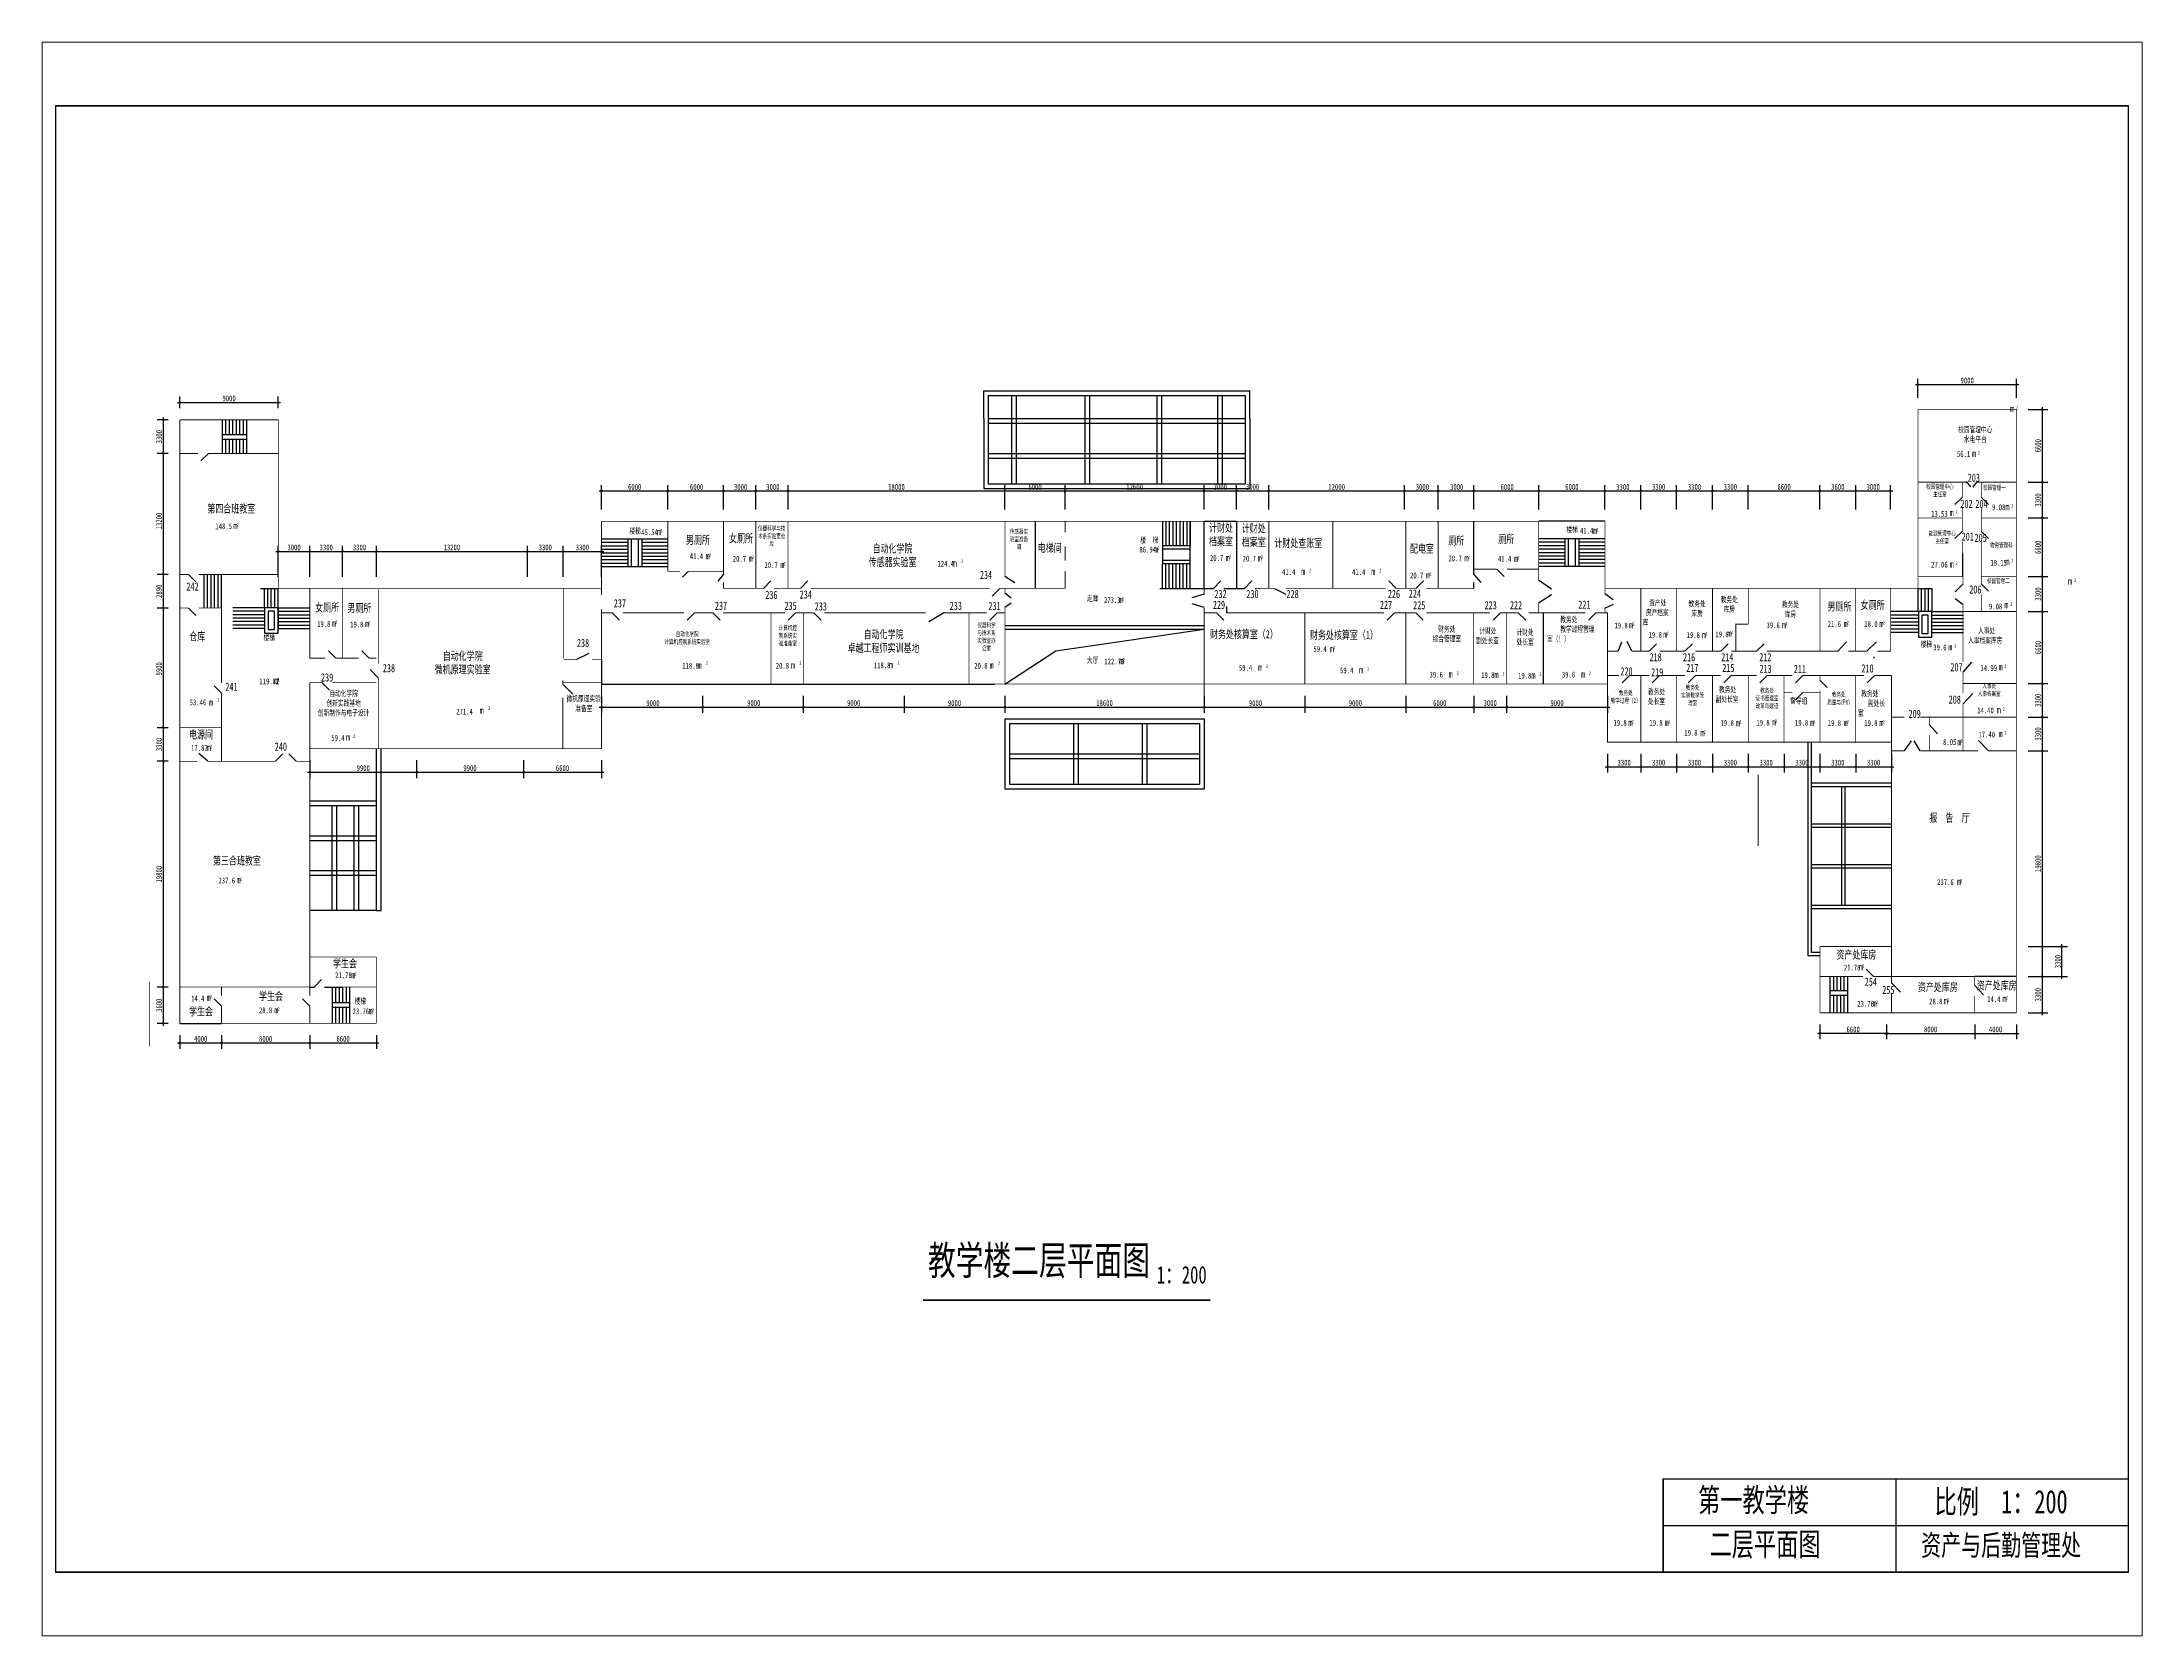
# Paper-space layout '布局1' of a CAD drawing. Extents: x 26 to 231, y 20 to 176.
# The model-space entities are those that its viewports show. They can reach past a viewport. Long polylines and large blocks are cut down to what shows.
import ezdxf

# ---------------------------------------------------------------- set-up
doc = ezdxf.new("R2010")
doc.units = 0
doc.header["$LTSCALE"] = 20
doc.layers.get('0').update_dxf_attribs({"linetype": 'CONTINUOUS'})
doc.layers.get('DEFPOINTS').update_dxf_attribs({"linetype": 'CONTINUOUS'})
doc.styles.get("Standard").update_dxf_attribs({"font": '', "width": 0.7, "height": 700})
doc.styles.get('Standard').set_extended_font_data('FangSong_GB2312')

# ---------------------------------------------------------------- blocks, each defined once
blk = doc.blocks.new('1')
blk.add_line((0, 0), (900, -1))
blk = doc.blocks.new('_ARCHTICK')
at = {"color": 0, "linetype": 'ByBlock', "const_width": 0.15}
blk.add_lwpolyline([(-0.5, -0.5), (0.5, 0.5)], dxfattribs=at)

msp = doc.modelspace()

# ---------------------------------------------------------------- linework, layer by layer
at = {"color": 0, "linetype": 'ByBlock'}
for p, q in [((74127, 5704), (82987, 5704)), ((74327, 4578), (74327, 6204)), ((82787, 4578), (82787, 6204)), ((-75294, 4173), (-66434, 4173)), ((-75094, 3673), (-75094, 4673)), ((-66634, 3673), (-66634, 4673)), ((84999, 3778), (84999, -2872)), ((-76094, 2673), (-77035, 2673)), ((-76535, 2873), (-76535, -417)), ((83787, 3578), (85499, 3578)), ((-76094, -217), (-77035, -217)), ((-76535, -17), (-76535, -10807)), ((-39044, -3436), (-32944, -3436)), ((-38844, -5037), (-38844, -2936)), ((-33344, -3436), (-28164, -3436)), ((-33144, -5037), (-33144, -2936)), ((-28564, -3436), (-25384, -3436)), ((-28364, -5037), (-28364, -2936)), ((-25784, -3436), (-22614, -3436)), ((-25584, -5037), (-25584, -2936)), ((-23014, -3436), (-3964, -3436)), ((-22814, -5037), (-22814, -2936)), ((-4364, -3436), (1216, -3436)), ((-4164, -5037), (-4164, -2936)), ((816, -3436), (13156, -3436)), ((1016, -5037), (1016, -2936)), ((12756, -3436), (15936, -3436)), ((12956, -5037), (12956, -2936)), ((15536, -3436), (18716, -3436)), ((15736, -5037), (15736, -2936)), ((18316, -3436), (30387, -3436)), ((18516, -5037), (18516, -2936)), ((29987, -3436), (33276, -3436)), ((30187, -5037), (30187, -2936)), ((32876, -3436), (36336, -3436)), ((33076, -5037), (33076, -2936)), ((35936, -3436), (41926, -3436)), ((36136, -5037), (36136, -2936)), ((41526, -3436), (47617, -3436)), ((41726, -5037), (41726, -2936)), ((47217, -3436), (50697, -3436)), ((47417, -5037), (47417, -2936)), ((50297, -3436), (53777, -3436)), ((50497, -5037), (50497, -2936)), ((53377, -3436), (56857, -3436)), ((53577, -5037), (53577, -2936)), ((56457, -3436), (59937, -3436)), ((56657, -5037), (56657, -2936)), ((59537, -3436), (66097, -3436)), ((59737, -5037), (59737, -2936)), ((65697, -3436), (69177, -3436)), ((65897, -5037), (65897, -2936)), ((68777, -3436), (72177, -3436)), ((68977, -5037), (68977, -2936)), ((71977, -5037), (71977, -2936)), ((83787, -2672), (85499, -2672)), ((84999, -2472), (84999, -5952)), ((83787, -5752), (85499, -5752)), ((84999, -5552), (84999, -10993)), ((-66834, -8637), (-63724, -8637)), ((-66634, -10807), (-66634, -8137)), ((-64124, -8637), (-60904, -8637)), ((-63924, -10807), (-63924, -8137)), ((-61304, -8637), (-58004, -8637)), ((-61104, -10807), (-61104, -8137)), ((-58404, -8637), (-45024, -8637)), ((-58204, -10807), (-58204, -8137)), ((-45424, -8637), (-41944, -8637)), ((-45224, -10807), (-45224, -8137)), ((-42344, -8637), (-38644, -8637)), ((-42144, -10807), (-42144, -8137)), ((-38844, -10807), (-38844, -8137)), ((-76094, -10607), (-77035, -10607)), ((-76535, -10407), (-76535, -13697)), ((83787, -10793), (85499, -10793)), ((84999, -10593), (84999, -13992)), ((-76094, -13497), (-77035, -13497)), ((-76535, -13297), (-76535, -23977)), ((83787, -13792), (85499, -13792)), ((84999, -13592), (84999, -20182)), ((84999, -19782), (84999, -23072)), ((-38844, -21027), (-38844, -22510)), ((-30174, -21027), (-30174, -22510)), ((-21504, -21027), (-21504, -22510)), ((-12834, -21027), (-12834, -22510)), ((-4164, -21027), (-4164, -22510)), ((12956, -21027), (12956, -22510)), ((21626, -21027), (21626, -22510)), ((30296, -21027), (30296, -22510)), ((36136, -21027), (36136, -22510)), ((38966, -21027), (38966, -22510)), ((47636, -21027), (47636, -22510)), ((83787, -19982), (85499, -19982)), ((-39044, -22010), (-29974, -22010)), ((-30374, -22010), (-21304, -22010)), ((-21704, -22010), (-12634, -22010)), ((-13034, -22010), (-3964, -22010)), ((-4364, -22010), (13156, -22010)), ((12756, -22010), (21826, -22010)), ((21426, -22010), (30496, -22010)), ((30096, -22010), (36336, -22010)), ((35936, -22010), (39166, -22010)), ((38766, -22010), (47836, -22010)), ((83787, -22872), (85499, -22872)), ((84999, -22672), (84999, -25962)), ((-76094, -23777), (-77035, -23777)), ((-76094, -23777), (-77035, -23777)), ((-76535, -23577), (-76535, -26867)), ((-76094, -26667), (-77035, -26667)), ((-76535, -26467), (-76535, -46267)), ((-63924, -26577), (-63924, -28102)), ((-54744, -26577), (-54744, -28102)), ((-45564, -26577), (-45564, -28102)), ((-38844, -26577), (-38844, -28102)), ((47636, -26027), (47636, -27631)), ((50497, -26027), (50497, -27631)), ((53577, -26027), (53577, -27631)), ((56657, -26027), (56657, -27631)), ((59737, -26027), (59737, -27631)), ((62817, -26027), (62817, -27631)), ((65897, -26027), (65897, -27631)), ((68977, -26027), (68977, -27631)), ((72057, -26027), (72057, -27631)), ((83787, -25762), (85499, -25762)), ((84999, -25562), (84999, -45362)), ((-64124, -27602), (-54544, -27602)), ((-54944, -27602), (-45364, -27602)), ((-45764, -27602), (-38644, -27602)), ((47436, -27131), (50697, -27131)), ((50297, -27131), (53777, -27131)), ((53377, -27131), (56857, -27131)), ((56457, -27131), (59937, -27131)), ((59537, -27131), (63017, -27131)), ((62617, -27131), (66097, -27131)), ((65697, -27131), (69177, -27131)), ((68777, -27131), (72257, -27131)), ((83787, -42587), (87193, -42587)), ((86693, -45362), (86693, -42387)), ((84999, -44962), (84999, -48487)), ((-76094, -46067), (-77035, -46067)), ((-76535, -45867), (-76535, -49392)), ((83787, -45162), (85499, -45162)), ((83787, -45162), (87193, -45162)), ((83787, -48287), (85499, -48287)), ((-76094, -49192), (-77035, -49192)), ((-75094, -50192), (-75094, -51369)), ((-71514, -50192), (-71514, -51369)), ((-63924, -50192), (-63924, -51369)), ((-63924, -50192), (-63924, -51369)), ((-58204, -50192), (-58204, -51369)), ((71817, -50054), (65697, -50054)), ((65897, -49287), (65897, -50554)), ((71417, -50054), (79407, -50054)), ((71617, -49287), (71617, -50554)), ((71617, -49287), (71617, -50554)), ((79007, -50054), (82987, -50054)), ((79207, -49287), (79207, -50554)), ((82787, -49287), (82787, -50554)), ((-75294, -50869), (-71314, -50869)), ((-71714, -50869), (-63724, -50869)), ((-64124, -50869), (-58004, -50869))]:
    msp.add_line(p, q, dxfattribs=at)
for p, q in [((-5994, 5167), (-5594, 5179)), ((-5994, 2779), (-5994, 5167)), ((-5594, 5179), (16896, 5179)), ((-5594, 4779), (-5594, -2821)), ((-5594, 4779), (16496, 4779)), ((-3594, 4779), (-3594, -2821)), ((-3194, 4779), (-3194, -2821)), ((2706, 4779), (2706, -2821)), ((3106, 4779), (3106, -2821)), ((8891, 4779), (8891, -2821)), ((9291, 4779), (9291, -2821)), ((14096, 4779), (14096, -2821)), ((14496, 4779), (14496, -2821)), ((16496, 4779), (16496, -2821)), ((16896, 2779), (16896, 5169)), ((-71464, 2673), (-71464, -217)), ((-71164, 2673), (-71164, 1428)), ((-70864, 2673), (-70864, 1428)), ((-70564, 2673), (-70564, 1428)), ((-70264, 2673), (-70264, 1428)), ((-69964, 2673), (-69964, 1428)), ((-69664, 2673), (-69664, 1428)), ((-69364, 2673), (-69364, -217)), ((-5994, 2779), (-5994, -3221)), ((-5594, 2779), (16496, 2779)), ((-5594, 2379), (16496, 2379)), ((16896, 2779), (16896, -3221)), ((-71464, 1428), (-69364, 1428)), ((-71464, 1028), (-69364, 1028)), ((-71164, 1028), (-71164, -217)), ((-70864, 1028), (-70864, -217)), ((-70564, 1028), (-70564, -217)), ((-70264, 1028), (-70264, -217)), ((-69964, 1028), (-69964, -217)), ((-69664, 1028), (-69664, -217)), ((-5594, -221), (16496, -221)), ((-5594, -621), (16496, -621)), ((-5994, -3221), (16896, -3221)), ((-5594, -2821), (16496, -2821)), ((78471, -2623), (78845, -3065)), ((79371, -2672), (79039, -3120)), ((-1574, -6037), (-1574, -11807)), ((9366, -6037), (9366, -8137)), ((9666, -6037), (9666, -8137)), ((9966, -6037), (9966, -8137)), ((10266, -6037), (10266, -8137)), ((10566, -6037), (10566, -8137)), ((10866, -6037), (10866, -8137)), ((11166, -6037), (11166, -8137)), ((11466, -6037), (11466, -8137)), ((11766, -11807), (11766, -6037)), ((11766, -6037), (11766, -8137)), ((12956, -11807), (12956, -6037)), ((12956, -6037), (15736, -6037)), ((15736, -6037), (15736, -11807)), ((36136, -10610), (36136, -6037)), ((47417, -6037), (41726, -6037)), ((-38844, -7537), (-33144, -7537)), ((-38844, -7837), (-36594, -7837)), ((-38844, -8137), (-36594, -8137)), ((-38844, -8437), (-36594, -8437)), ((-38844, -8737), (-36594, -8737)), ((-36594, -7537), (-36594, -9937)), ((-36294, -7537), (-36294, -9937)), ((-35694, -7537), (-35694, -9937)), ((-35394, -7537), (-35394, -9937)), ((-35394, -7837), (-33144, -7837)), ((-35394, -8137), (-33144, -8137)), ((-35394, -8437), (-33144, -8437)), ((-35394, -8737), (-33144, -8737)), ((11766, -8137), (9366, -8137)), ((9366, -8137), (9366, -9707)), ((11766, -8437), (9366, -8437)), ((47415, -7537), (41715, -7537)), ((43965, -7837), (41715, -7837)), ((43965, -8137), (41715, -8137)), ((43965, -8437), (41715, -8437)), ((43965, -8737), (41715, -8737)), ((43965, -7537), (43965, -9937)), ((44265, -7537), (44265, -9937)), ((44865, -7537), (44865, -9937)), ((45165, -7537), (45165, -9937)), ((47415, -7837), (45165, -7837)), ((47415, -8137), (45165, -8137)), ((47415, -8437), (45165, -8437)), ((47415, -8737), (45165, -8737)), ((-73014, -13497), (-73014, -10607)), ((-72714, -13497), (-72714, -10607)), ((-72414, -13497), (-72414, -10607)), ((-72114, -13497), (-72114, -10607)), ((-71814, -13497), (-71814, -10607)), ((-71814, -13497), (-71814, -10607)), ((-71514, -13497), (-71514, -10607)), ((-38844, -9037), (-36594, -9037)), ((-38844, -9337), (-36594, -9337)), ((-38844, -9637), (-36594, -9637)), ((-38844, -9937), (-33144, -9937)), ((-35394, -9037), (-33144, -9037)), ((-35394, -9337), (-33144, -9337)), ((-35394, -9637), (-33144, -9637)), ((-31399, -10343), (-31879, -10856)), ((-28364, -10598), (-28849, -11197)), ((-4164, -10758), (-3316, -11297)), ((11766, -9407), (9366, -9407)), ((9366, -11807), (9366, -9707)), ((11766, -9707), (9366, -9707)), ((9666, -11807), (9666, -9707)), ((9966, -11807), (9966, -9707)), ((10266, -11807), (10266, -9707)), ((10566, -11807), (10566, -9707)), ((10866, -11807), (10866, -9707)), ((11166, -11807), (11166, -9707)), ((11466, -11807), (11466, -9707)), ((11766, -11807), (11766, -9707)), ((36136, -10610), (36734, -11296)), ((38120, -10159), (38739, -10781)), ((43965, -9037), (41715, -9037)), ((43965, -9337), (41715, -9337)), ((43965, -9637), (41715, -9637)), ((47415, -9937), (41715, -9937)), ((47415, -9037), (45165, -9037)), ((47415, -9337), (45165, -9337)), ((47415, -9637), (45165, -9637)), ((-68167, -11807), (-66634, -11807)), ((-67834, -13466), (-67834, -11807)), ((-67534, -13466), (-67534, -11807)), ((-67234, -13466), (-67234, -11807)), ((-66934, -13466), (-66934, -11807)), ((-66634, -13466), (-66634, -11807)), ((-4164, -12187), (-3620, -12630)), ((9160, -11807), (13758, -11807)), ((12956, -12300), (11900, -12620)), ((14658, -11807), (16436, -11807)), ((17336, -11807), (17440, -11807)), ((36136, -11807), (36136, -11310)), ((41715, -11078), (42824, -11833)), ((41715, -13036), (42824, -12328)), ((47417, -12257), (48113, -12753)), ((74327, -11807), (75535, -11807)), ((74335, -13799), (74335, -11807)), ((74635, -13799), (74635, -11807)), ((74935, -13799), (74935, -11807)), ((75235, -13799), (75235, -11807)), ((75535, -13799), (75535, -11807)), ((78202, -11424), (77510, -12100)), ((-67832, -13466), (-70542, -13466)), ((-67832, -13766), (-70542, -13766)), ((-67832, -14066), (-70542, -14066)), ((-67832, -14366), (-70542, -14366)), ((-66634, -13466), (-66634, -15266)), ((-66634, -13466), (-63924, -13466)), ((-66634, -13766), (-63924, -13766)), ((-66634, -14066), (-63924, -14066)), ((-66634, -14366), (-63924, -14366)), ((-30843, -13907), (-31479, -14544)), ((-22173, -13907), (-22809, -14544)), ((-4833, -13907), (-5469, -14544)), ((-4164, -13410), (-3640, -13040)), ((11840, -13460), (11840, -13460)), ((11840, -13460), (11840, -13460)), ((12956, -13460), (11940, -13130)), ((14916, -13907), (14916, -13370)), ((42118, -13907), (42118, -20027)), ((47417, -13494), (48160, -13154)), ((74337, -13799), (71977, -13799)), ((74337, -14099), (71977, -14099)), ((74337, -14399), (71977, -14399)), ((75535, -13799), (78245, -13799)), ((75535, -14099), (78245, -14099)), ((75535, -14399), (78245, -14399)), ((78202, -13210), (77510, -12690)), ((-67832, -14666), (-70542, -14666)), ((-67832, -14966), (-70542, -14966)), ((-67832, -15266), (-70542, -15266)), ((-66634, -14666), (-63924, -14666)), ((-66634, -14966), (-63924, -14966)), ((-66634, -15266), (-63924, -15266)), ((-4164, -14999), (12956, -14999)), ((-4164, -15299), (12956, -15299)), ((201, -17165), (12956, -15299)), ((74337, -14699), (71977, -14699)), ((74337, -14999), (71977, -14999)), ((74337, -15299), (71977, -15299)), ((74337, -15599), (71977, -15599)), ((75535, -14699), (78245, -14699)), ((75535, -14999), (78245, -14999)), ((75535, -15299), (78245, -15299)), ((75535, -15599), (78245, -15599)), ((-38844, -17902), (-38844, -20027)), ((-4164, -20027), (201, -17165)), ((48541, -17197), (48879, -16409)), ((49741, -17197), (49318, -16360)), ((67441, -17197), (68176, -16409)), ((69928, -17197), (70758, -16409)), ((70578, -17751), (70502, -17751)), ((70502, -17751), (70502, -17751)), ((70502, -17751), (70502, -17751)), ((70502, -17751), (70578, -17751)), ((70578, -17751), (70502, -17751)), ((78202, -18993), (78971, -18140)), ((-38844, -20027), (-5044, -20027)), ((78202, -21724), (79029, -20829)), ((-4164, -23027), (-4164, -29027)), ((-4164, -23027), (12956, -23027)), ((-3764, -23427), (-3764, -28627)), ((-3764, -23427), (12556, -23427)), ((1736, -23427), (1736, -28627)), ((2136, -23427), (2136, -28627)), ((7636, -23427), (7636, -28627)), ((8036, -23427), (8036, -28627)), ((12556, -23427), (12556, -28627)), ((12956, -23027), (12956, -29027)), ((64886, -43385), (64886, -25027)), ((65186, -43085), (65186, -25027)), ((73168, -25762), (73763, -24900)), ((74528, -25762), (73999, -24900)), ((75301, -23512), (75993, -24319)), ((80401, -25762), (79542, -24891)), ((-72705, -26667), (-73453, -25997)), ((-58204, -39488), (-58204, -25577)), ((-57804, -39488), (-57804, -25577)), ((-42759, -25577), (-42759, -25577)), ((-3764, -26027), (12556, -26027)), ((-3764, -26427), (12556, -26427)), ((-3764, -28627), (12556, -28627)), ((65186, -28527), (72057, -28527)), ((65186, -28827), (72057, -28827)), ((67746, -28827), (67746, -39027)), ((68046, -28827), (68046, -39027)), ((-58204, -30088), (-63924, -30088)), ((-58204, -30488), (-63924, -30488)), ((-62004, -39488), (-62004, -30488)), ((-61604, -39488), (-61604, -30488)), ((-60104, -39488), (-60104, -30488)), ((-59704, -39488), (-59704, -30488)), ((-4164, -29027), (12956, -29027)), ((65186, -32027), (72057, -32027)), ((65186, -32327), (72057, -32327)), ((-58204, -33088), (-63924, -33088)), ((-58204, -33488), (-63924, -33488)), ((-58204, -36088), (-63924, -36088)), ((65186, -35527), (72057, -35527)), ((65186, -35827), (72057, -35827)), ((-58204, -36488), (-63924, -36488)), ((-58204, -39488), (-63924, -39488)), ((-58204, -39488), (-57804, -39488)), ((65186, -39027), (72057, -39027)), ((65186, -39327), (72057, -39327)), ((65893, -43085), (65186, -43085)), ((65893, -43385), (64886, -43385)), ((-63924, -46067), (-63559, -46067)), ((-62659, -46067), (-61104, -46067)), ((-62004, -46067), (-62004, -49192)), ((-61704, -46067), (-61704, -47430)), ((-61404, -46067), (-61404, -47430)), ((-61104, -46067), (-61104, -47430)), ((-60804, -46067), (-60804, -47430)), ((-60504, -46067), (-60504, -49192)), ((66792, -48296), (66792, -45202)), ((66792, -46377), (68292, -46377)), ((66792, -46777), (68292, -46777)), ((67092, -46377), (67092, -45202)), ((67092, -48296), (67092, -46777)), ((67392, -46377), (67392, -45202)), ((67392, -48296), (67392, -46777)), ((67692, -46377), (67692, -45202)), ((67692, -48296), (67692, -46777)), ((67992, -46377), (67992, -45202)), ((67992, -48296), (67992, -46777)), ((68292, -48296), (68292, -45202)), ((72057, -45713), (72824, -46514)), ((82787, -45162), (79207, -45162)), ((79207, -45944), (79974, -46745)), ((-60504, -47430), (-62004, -47430)), ((-60504, -47830), (-62004, -47830)), ((-61704, -47830), (-61704, -49192)), ((-61404, -47830), (-61404, -49192)), ((-61104, -47830), (-61104, -49192)), ((-60804, -47830), (-60804, -49192)), ((-75094, -49192), (-71514, -49192)), ((72419, -88344), (72419, -96344)), ((52419, -92344), (92419, -92344))]:
    msp.add_line(p, q)
at = {"lineweight": -3}
for p, q in [((-4600, -11807), (-5260, -12470)), ((19000, -11807), (19000, -11807)), ((19000, -11807), (19980, -12300)), ((-9410, -13907), (-10720, -14690)), ((-40970, -17902), (-39910, -17360)), ((-58041, -19480), (-58730, -18790)), ((-58041, -19480), (-58041, -19480)), ((-42170, -20027), (-41300, -20910))]:
    msp.add_line(p, q, dxfattribs=at)
for points, const_width in [([(-85781, 29656), (92419, 29656), (92419, -96344), (-85781, -96344), (-85781, 29656)], 120), ([(74327, 3578), (74327, -10902), (74316, -10902)], 70), ([(82787, 3578), (74327, 3578)], 70), ([(82787, 3578), (82787, -48287)], 70), ([(-75094, 2673), (-66634, 2673)], 70), ([(-75094, 2673), (-75094, -49192)], 70), ([(-66634, 2673), (-66634, 1807)], 70), ([(-66634, 1807), (-66634, 607)], 70), ([(-66634, 607), (-66634, -11807), (-58204, -11807)], 70), ([(-75094, -217), (-73543, -217)], 70), ([(-72643, -217), (-66634, -217)], 70), ([(78147, -2672), (74327, -2672)], 70), ([(78147, -2672), (78147, -3960)], 70), ([(78147, -2672), (78471, -2672)], 70), ([(79371, -2672), (79767, -2672)], 70), ([(82787, -2672), (79767, -2672)], 70), ([(79767, -2672), (79767, -3960)], 70), ([(78147, -4860), (78147, -6880)], 70), ([(79767, -4860), (79767, -6880)], 70), ([(-38844, -6037), (1016, -6037)], 70), ([(-38844, -6037), (-38844, -11807)], 70), ([(-33144, -6037), (-33144, -10343)], 70), ([(-28364, -6037), (-28364, -10598)], 70), ([(-25584, -6037), (-25584, -11807)], 70), ([(-22814, -6037), (-22814, -11807)], 70), ([(-4164, -6037), (-4164, -9273)], 70), ([(-4164, -6037), (-4164, -10758)], 70), ([(-1574, -6037), (-1574, -11807)], 70), ([(1016, -6037), (1016, -6990)], 70), ([(1016, -6037), (8156, -6037)], 70), ([(8156, -6037), (12956, -6037)], 70), ([(12956, -6037), (47417, -6037)], 70), ([(15736, -6037), (15736, -11807)], 70), ([(36136, -6037), (36136, -10610)], 70), ([(41715, -6037), (41715, -11078)], 70), ([(47417, -6037), (47417, -12257)], 70), ([(78147, -5752), (74327, -5752)], 70), ([(82787, -5752), (79767, -5752)], 70), ([(1016, -8190), (1016, -9422)], 70), ([(12956, -8137), (12956, -12300)], 70), ([(78147, -7780), (78147, -10793)], 70), ([(78202, -8793), (78202, -11424)], 70), ([(79767, -7780), (79767, -11416)], 70), ([(-73467, -10607), (-69967, -10607)], 70), ([(-69967, -10607), (-66634, -10607)], 70), ([(-38844, -10428), (-38844, -12379)], 70), ([(-33144, -10343), (-32099, -10343)], 70), ([(-31399, -10343), (-28364, -10343)], 70), ([(-4164, -10173), (-4164, -10758)], 70), ([(1016, -10322), (1016, -11807)], 70), ([(38120, -10159), (36136, -10159)], 70), ([(41715, -10159), (39005, -10159)], 70), ([(78147, -10793), (74327, -10793)], 70), ([(82787, -10793), (79767, -10793)], 70), ([(-63924, -11807), (-63924, -17807)], 70), ([(-61104, -11807), (-61104, -17807)], 70), ([(-58204, -11807), (-38844, -11807)], 70), ([(-28364, -11298), (-28364, -11807)], 70), ([(-28364, -11807), (-24932, -11807)], 70), ([(-24032, -11807), (-21754, -11807)], 70), ([(-20854, -11807), (-8638, -11807)], 70), ([(-13497, -11807), (-6274, -11807)], 70), ([(-6554, -11807), (-5470, -11807)], 70), ([(-4600, -11807), (-1574, -11807)], 70), ([(-4164, -11807), (-3129, -11807)], 70), ([(-4164, -11807), (-4164, -12187)], 70), ([(-3418, -11807), (1016, -11807)], 70), ([(13038, -11807), (13758, -11807)], 70), ([(14658, -11807), (16436, -11807)], 70), ([(17336, -11807), (19000, -11807)], 70), ([(18516, -11807), (19000, -11807)], 70), ([(19980, -11807), (28569, -11807)], 70), ([(29469, -11807), (31172, -11807)], 70), ([(32072, -11807), (36136, -11807)], 70), ([(36136, -11310), (36136, -11807)], 70), ([(51167, -11807), (47417, -11807)], 70), ([(50497, -11807), (50497, -17197)], 70), ([(51167, -11807), (72057, -11807)], 70), ([(53577, -11807), (53577, -17197)], 70), ([(56657, -11807), (56657, -17197)], 70), ([(59737, -11807), (59737, -14876)], 70), ([(65897, -11807), (65897, -17197)], 70), ([(74327, -11807), (65897, -11807)], 70), ([(65897, -11807), (65897, -17197)], 70), ([(68977, -11807), (68977, -16902)], 70), ([(68977, -11807), (68977, -17197)], 70), ([(71977, -11807), (71977, -17197)], 70), ([(74327, -10902), (74327, -11807)], 70), ([(79767, -12316), (79767, -13792)], 70), ([(-75094, -13497), (-74367, -13497)], 70), ([(-73467, -13497), (-71514, -13497)], 70), ([(-71514, -13497), (-71514, -19924)], 70), ([(-38844, -13616), (-38844, -19907)], 70), ([(-38844, -13907), (-37943, -13907)], 70), ([(-37043, -13907), (-31743, -13907)], 70), ([(-30843, -13907), (-30174, -13907)], 70), ([(-30174, -13907), (-29273, -13907)], 70), ([(-28373, -13907), (-23073, -13907)], 70), ([(-24280, -13907), (-24280, -20027)], 70), ([(-22173, -13907), (-21504, -13907)], 70), ([(-21504, -13907), (-21504, -20027)], 70), ([(-21504, -13907), (-20603, -13907)], 70), ([(-19703, -13907), (-10970, -13907)], 70), ([(-13503, -13907), (-12834, -13907)], 70), ([(-12834, -13907), (-11933, -13907)], 70), ([(-11933, -13907), (-10970, -13907)], 70), ([(-9410, -13907), (-5733, -13907)], 70), ([(-9410, -13907), (-8033, -13907)], 70), ([(-4833, -13907), (-4164, -13907)], 70), ([(-4164, -13410), (-4164, -20027)], 70), ([(12956, -13460), (12956, -13907), (13038, -13907)], 70), ([(12956, -13907), (12956, -22127)], 70), ([(12956, -13907), (14016, -13907)], 70), ([(14916, -13907), (19967, -13907)], 70), ([(17141, -13907), (22636, -13907)], 70), ([(22636, -13907), (28429, -13907)], 70), ([(29329, -13907), (31158, -13907)], 70), ([(32058, -13907), (37531, -13907)], 70), ([(36136, -13907), (36136, -20027)], 70), ([(38431, -13907), (39970, -13907)], 70), ([(40870, -13907), (42118, -13907)], 70), ([(40870, -13907), (45094, -13907)], 70), ([(41715, -13036), (41715, -13907)], 70), ([(45094, -13907), (45728, -13907)], 70), ([(46628, -13907), (47636, -13907)], 70), ([(47417, -13494), (47417, -13907)], 70), ([(78202, -13210), (78202, -18093)], 70), ([(82787, -13792), (78202, -13792)], 70), ([(58670, -17197), (58670, -14876), (59737, -14876)], 70), ([(-63924, -17807), (-62584, -17807)], 70), ([(-61684, -17807), (-59723, -17807)], 70), ([(-58823, -17807), (-58204, -17807)], 70), ([(48541, -17197), (47636, -17197)], 70), ([(50497, -17197), (49741, -17197)], 70), ([(51167, -17197), (50497, -17197)], 70), ([(51167, -17197), (51218, -17197)], 70), ([(52118, -17197), (54298, -17197)], 70), ([(55198, -17197), (57378, -17197)], 70), ([(58278, -17197), (60458, -17197)], 70), ([(61358, -17197), (65897, -17197)], 70), ([(67441, -17197), (65897, -17197)], 70), ([(69928, -17197), (68341, -17197)], 70), ([(71977, -17197), (70828, -17197)], 70), ([(48636, -19297), (47636, -19297)], 70), ([(51167, -19297), (49536, -19297)], 70), ([(50497, -19297), (50497, -25027)], 70), ([(51167, -19297), (51218, -19297)], 70), ([(52118, -19297), (54298, -19297)], 70), ([(53577, -19297), (53577, -25027)], 70), ([(55198, -19297), (57378, -19297)], 70), ([(56657, -19297), (56657, -25027)], 70), ([(58278, -19297), (60458, -19297)], 70), ([(59737, -19297), (59737, -25027)], 70), ([(61358, -19297), (63538, -19297)], 70), ([(62817, -19297), (62817, -25027)], 70), ([(64438, -19297), (66618, -19297)], 70), ([(65897, -19297), (65897, -19681)], 70), ([(65897, -19297), (65897, -19681)], 70), ([(67518, -19297), (66618, -19297)], 70), ([(67518, -19297), (69698, -19297)], 70), ([(68977, -19297), (68977, -25027)], 70), ([(70598, -19297), (72057, -19297)], 70), ([(72057, -19297), (72057, -25027)], 70), ([(78202, -18993), (78202, -19982)], 70), ([(-71514, -20824), (-71514, -20887)], 70), ([(-71514, -20887), (-71514, -23777)], 70), ([(-63924, -19907), (-63924, -25577)], 70), ([(-63924, -19907), (-62882, -19907)], 70), ([(-61982, -19907), (-58204, -19907)], 70), ([(-38844, -20027), (-5044, -20027)], 70), ([(-38844, -20027), (-38844, -25577)], 70), ([(-5044, -20027), (8156, -20027)], 70), ([(8156, -20027), (12956, -20027)], 70), ([(12956, -20027), (47636, -20027)], 70), ([(42118, -20027), (42476, -20027)], 70), ([(47636, -20027), (47636, -25027), (72057, -25027)], 70), ([(62817, -20740), (63538, -20740)], 70), ([(64438, -20740), (65897, -20740)], 70), ([(65897, -20581), (65897, -24672)], 70), ([(65897, -20581), (65897, -25027)], 70), ([(72057, -21672), (72057, -45713)], 70), ([(78202, -19982), (78202, -20824)], 70), ([(82787, -19982), (78202, -19982)], 70), ([(73168, -22872), (72057, -22872)], 70), ([(82787, -22872), (74528, -22872)], 70), ([(75301, -22872), (75301, -23512)], 70), ([(78202, -21724), (78202, -22872)], 70), ([(78202, -22872), (78202, -25762)], 70), ([(-75094, -23777), (-71514, -23777)], 70), ([(-71514, -23777), (-71514, -26667)], 70), ([(75301, -24412), (75301, -25762)], 70), ([(-75094, -26667), (-73605, -26667)], 70), ([(-72705, -26667), (-66889, -26667)], 70), ([(-65089, -26667), (-63924, -26667)], 70), ([(-63924, -25577), (-62005, -25577)], 70), ([(-63924, -25577), (-63924, -46813)], 70), ([(-62005, -25577), (-60205, -25577)], 70), ([(-60205, -25577), (-58204, -25577)], 70), ([(-59205, -25577), (-38844, -25577)], 70), ([(73168, -25762), (72057, -25762)], 70), ([(79501, -25762), (74528, -25762)], 70), ([(79501, -25762), (74528, -25762)], 70), ([(82787, -25762), (80401, -25762)], 70), ([(82787, -25762), (80401, -25762)], 70), ([(65897, -42587), (65897, -48287)], 70), ([(67172, -42587), (65897, -42587)], 70), ([(67172, -42587), (68372, -42587)], 70), ([(72057, -42587), (68372, -42587)], 70), ([(-63924, -43492), (-60437, -43492)], 70), ([(-60437, -43492), (-59237, -43492)], 70), ([(-59237, -43492), (-58204, -43492)], 70), ([(-58204, -43492), (-58204, -49192)], 70), ([(69614, -45162), (65897, -45162)], 70), ([(71617, -45162), (70514, -45162)], 70), ([(82787, -45162), (71617, -45162)], 70), ([(79207, -45162), (79207, -45944)], 70), ([(-75094, -46067), (-63924, -46067)], 70), ([(-71514, -46067), (-71514, -46813)], 70), ([(-63559, -46067), (-63924, -46067)], 70), ([(-61104, -46067), (-62659, -46067)], 70), ([(-61104, -46067), (-58204, -46067)], 70), ([(72057, -46613), (72057, -48287)], 70), ([(79207, -46844), (79207, -48287)], 70), ([(-71514, -47713), (-71514, -49192)], 70), ([(-63924, -47713), (-63924, -49192)], 70), ([(82787, -48287), (65897, -48287)], 70), ([(-75094, -49192), (-58204, -49192)], 70), ([(-11205, -72976), (13480, -72976)], 120), ([(92419, -96344), (92419, -88344), (72419, -88344), (52419, -88344), (52419, -96344)], 120)]:
    msp.add_lwpolyline(points, dxfattribs=dict(const_width=const_width))
for points in [[(-85781, -96344), (92419, -96344), (92419, 29656), (-85781, 29656)], [(-66659, -13466), (-67807, -13466), (-67807, -15652), (-66659, -15652)], [(-66959, -13766), (-67507, -13766), (-67507, -15352), (-66959, -15352)], [(75510, -13799), (74362, -13799), (74362, -15985), (75510, -15985)], [(75210, -14099), (74662, -14099), (74662, -15685), (75210, -15685)]]:
    msp.add_lwpolyline(points, close=True)
at = {"color": 0, "linetype": 'ByBlock', "const_width": 30}
for points in [[(-33044, -3336), (-33244, -3536)], [(-28464, -3536), (-28264, -3336)], [(-28264, -3336), (-28464, -3536)], [(-25684, -3536), (-25484, -3336)], [(-25484, -3336), (-25684, -3536)], [(-22714, -3336), (-22914, -3536)], [(-22914, -3536), (-22714, -3336)], [(30287, -3336), (30087, -3536)], [(33176, -3336), (32976, -3536)], [(32976, -3536), (33176, -3336)], [(36036, -3536), (36236, -3336)], [(36236, -3336), (36036, -3536)], [(-30074, -21910), (-30274, -22110)], [(-4064, -21910), (-4264, -22110)], [(13056, -21910), (12856, -22110)], [(-76435, -26767), (-76635, -26567)]]:
    msp.add_lwpolyline(points, dxfattribs=at)
for points in [[(18516, -6037, 70, 70, 0), (18516, -11807, 70, 70, 0)], [(30296, -6037, 70, 70, 0), (30296, -11807, 70, 70, 0)], [(33076, -6037, 70, 70, 0), (33076, -11807, 70, 70, 0)], [(-75094, -10607, 70, 70, 0), (-74367, -10607, 70, 70, 0)], [(30296, -13907, 70, 70, 0), (30296, -20027, 70, 70, 0)], [(38966, -13907, 70, 70, 0), (38966, -20027, 70, 70, 0)], [(47636, -13907, 70, 70, 0), (47636, -20027, 70, 70, 0)]]:
    msp.add_lwpolyline(points, format="xyseb")
at = {"lineweight": -3}
for points in [[(24020, -6037, 70, 70, 0), (24020, -11807, 70, 70, 0)], [(21610, -13907, 70, 70, 0), (21610, -20027, 70, 70, 0)], [(60591, -27814, 70, 70, 0), (60591, -33934, 70, 70, 0)]]:
    msp.add_lwpolyline(points, format="xyseb", dxfattribs=at)
at = {"lineweight": -3, "const_width": 70}
for points in [[(-58041, -11902), (-58041, -18290)], [(-42101, -11807), (-42101, -17807)], [(-7250, -13907), (-7250, -20027)], [(-42101, -17902), (-40970, -17902)], [(-39640, -17902), (-38844, -17902)], [(-58041, -19480), (-58041, -25577)], [(-42170, -19694), (-42170, -20027)], [(-42170, -19907), (-39450, -19907)], [(-42170, -19907), (-38844, -19907)], [(-42170, -21190), (-42170, -25577)], [(-77689, -45604), (-77689, -51154)]]:
    msp.add_lwpolyline(points, dxfattribs=at)
at = {"layer": 'DEFPOINTS', "color": 0, "linetype": 'ByBlock'}
for p in [(82787, 5704), (-66634, 4173), (-75094, 2673), (-75094, 2673), (-66634, 2673), (74327, 3578), (82787, 3578), (82787, 3578), (82787, 3578), (-76535, -217), (-75094, -217), (-75094, -217), (-33144, -3436), (-28364, -3436), (-25584, -3436), (-22814, -3436), (-4164, -3436), (1016, -3436), (12956, -3436), (15736, -3436), (18516, -3436), (30187, -3436), (33076, -3436), (36136, -3436), (41726, -3436), (47417, -3436), (50497, -3436), (53577, -3436), (56657, -3436), (59737, -3436), (65897, -3436), (68977, -3436), (71977, -3436), (82787, -2672), (82787, -2672), (84999, -2672), (-38844, -6037), (-38844, -6037), (-33144, -6037), (-33144, -6037), (-33144, -6037), (-33144, -6037), (-33144, -6037), (-28364, -6037), (-28364, -6037), (-28364, -6037), (-28364, -6037), (-25584, -6037), (-25584, -6037), (-25584, -6037), (-25584, -6037), (-25584, -6037), (-22814, -6037), (-22814, -6037), (-22814, -6037), (-22814, -6037), (-22814, -6037), (-22814, -6037), (-22814, -6037), (-15814, -6037), (-15814, -6037), (-4164, -6037), (-4164, -6037), (-4164, -6037), (-4164, -6037), (-4164, -6037), (-1574, -6037), (1016, -6037), (1016, -6037), (12956, -6037), (12956, -6037), (12956, -6037), (15736, -6037), (15736, -6037), (18516, -6037), (18516, -6037), (30187, -6037), (30187, -6037), (30546, -6037), (30546, -6037), (33076, -6037), (33076, -6037), (36136, -6037), (36136, -6037), (36136, -6037), (36136, -6037), (41726, -6037), (41726, -6037), (41726, -6037), (47417, -6037), (47417, -6037), (47417, -6037), (47417, -6037), (82787, -5752), (82787, -5752), (84999, -5752), (-63924, -8637), (-61104, -8637), (-58204, -8637), (-45224, -8637), (-42144, -8637), (-38844, -8637), (-76535, -10607), (82787, -10793), (82787, -10793), (84999, -10793), (-75094, -11807), (-75094, -11807), (-66634, -11807), (-63924, -11807), (-63924, -11807), (-61104, -11807), (-61104, -11807), (-58204, -11807), (-58204, -11807), (-58204, -11807), (-45224, -11807), (-45224, -11807), (-45224, -11807), (-45224, -11807), (-42144, -11807), (-42144, -11807), (-42144, -11807), (-38844, -11807), (50497, -11807), (50497, -11807), (50497, -11807), (50497, -11807), (53577, -11807), (53577, -11807), (53577, -11807), (53577, -11807), (56657, -11807), (56657, -11807), (56657, -11807), (56657, -11807), (59737, -11807), (59737, -11807), (59737, -11807), (59737, -11807), (65897, -11807), (65897, -11807), (65897, -11807), (65897, -11807), (68977, -11807), (68977, -11807), (68977, -11807), (68977, -11807), (71977, -11807), (72057, -11807), (-76535, -13497), (-75094, -13497), (-75094, -13497), (12956, -13907), (21626, -13907), (30243, -13907), (30243, -13907), (38966, -13907), (38966, -13907), (82787, -13792), (82787, -13792), (82787, -13792), (82787, -13792), (84999, -13792), (62817, -19297), (62817, -19297), (-75094, -20887), (-75094, -20887), (-38844, -20027), (-30174, -20027), (-30174, -20027), (-30174, -20027), (-21504, -20027), (-21504, -20027), (-21504, -20027), (-21504, -20027), (-12834, -20027), (-12834, -20027), (-12834, -20027), (-12834, -20027), (-4164, -20027), (-4164, -20027), (-4164, -20027), (12956, -20027), (12956, -20027), (21626, -20027), (21626, -20027), (21626, -20027), (30296, -20027), (30296, -20027), (36136, -20027), (36136, -20027), (38966, -20027), (38966, -20027), (47636, -20027), (82787, -19982), (82787, -19982), (82787, -19982), (82787, -19982), (84999, -19982), (-30174, -22010), (-21504, -22010), (-12834, -22010), (-4164, -22010), (12956, -22010), (21626, -22010), (30296, -22010), (36136, -22010), (38966, -22010), (47636, -22010), (82787, -22872), (82787, -22872), (82787, -22872), (82787, -22872), (84999, -22872), (-76535, -23777), (-76535, -23777), (-75094, -23777), (-75094, -23777), (47636, -25027), (50497, -25027), (50497, -25027), (53577, -25027), (53577, -25027), (56657, -25027), (56657, -25027), (59737, -25027), (59737, -25027), (62817, -25027), (62817, -25027), (65897, -25027), (65897, -25027), (68977, -25027), (68977, -25027), (72057, -25027), (-76535, -26667), (-75094, -26667), (-75094, -26667), (-63924, -25577), (-54744, -25577), (-54744, -25577), (-45564, -25577), (-45564, -25577), (-38844, -25577), (82787, -25762), (82787, -25762), (82787, -25762), (82787, -25762), (84999, -25762), (-54744, -27602), (-45564, -27602), (-38844, -27602), (50497, -27131), (53577, -27131), (56657, -27131), (59737, -27131), (62817, -27131), (65897, -27131), (68977, -27131), (72057, -27131), (72057, -42587), (86693, -42587), (-76535, -46067), (-75094, -46067), (-75094, -46067), (-61104, -46067), (-61104, -46067), (72057, -45162), (82787, -45162), (82787, -45162), (82787, -45162), (82787, -45162), (84999, -45162), (65897, -48287), (65897, -48287), (71617, -48287), (71617, -48287), (71617, -48287), (79207, -48287), (79207, -48287), (82787, -48287), (82787, -48287), (82787, -48287), (84999, -48287), (-76535, -49192), (-75094, -49192), (-75094, -49192), (-71514, -49192), (-71514, -49192), (-63924, -49192), (-63924, -49192), (-63924, -49192), (-58204, -49192), (-58204, -49192), (65897, -50054), (71617, -50054), (79207, -50054), (82787, -50054), (-71514, -50869), (-63924, -50869), (-58204, -50869)]:
    msp.add_point(p, dxfattribs=at)

# ---------------------------------------------------------------- block references
at = {"color": 0, "linetype": 'ByBlock', "xscale": 200, "yscale": 200, "zscale": 200}
for p, rotation in [((74327, 5704), 180), ((-75094, 4173), 180), ((84999, 3578), 90), ((-76535, 2673), 90), ((-76535, -217), 90), ((-76535, -217), 270), ((-38844, -3436), 180), ((-4164, -3436), 180), ((1016, -3436), 180), ((12956, -3436), 180), ((15736, -3436), 180), ((18516, -3436), 180), ((41726, -3436), 180), ((47417, -3436), 180), ((50497, -3436), 180), ((53577, -3436), 180), ((56657, -3436), 180), ((59737, -3436), 180), ((65897, -3436), 180), ((68977, -3436), 180), ((84999, -2672), 90), ((84999, -2672), 270), ((84999, -5752), 270), ((84999, -5752), 90), ((-66634, -8637), 180), ((-63924, -8637), 180), ((-61104, -8637), 180), ((-58204, -8637), 180), ((-45224, -8637), 180), ((-42144, -8637), 180), ((-76535, -10607), 270), ((-76535, -10607), 90), ((84999, -10793), 90), ((84999, -10793), 270), ((-76535, -13497), 90), ((-76535, -13497), 270), ((84999, -13792), 90), ((84999, -13792), 270), ((84999, -19982), 270), ((84999, -19982), 90), ((-38844, -22010), 180), ((-21504, -22010), 180), ((-12834, -22010), 180), ((21626, -22010), 180), ((30296, -22010), 180), ((36136, -22010), 180), ((38966, -22010), 180), ((84999, -22872), 90), ((84999, -22872), 270), ((-76535, -23777), 90), ((-76535, -23777), 270), ((-76535, -23777), 90), ((-76535, -23777), 270), ((-76535, -26667), 270), ((47636, -27131), 180), ((50497, -27131), 180), ((53577, -27131), 180), ((56657, -27131), 180), ((59737, -27131), 180), ((62817, -27131), 180), ((65897, -27131), 180), ((68977, -27131), 180), ((84999, -25762), 90), ((84999, -25762), 270), ((-63924, -27602), 180), ((-54744, -27602), 180), ((-45564, -27602), 180), ((86693, -42587), 90), ((84999, -45162), 270), ((84999, -45162), 90), ((86693, -45162), 270), ((-76535, -46067), 270), ((-76535, -46067), 90), ((84999, -48287), 270), ((-76535, -49192), 270), ((65897, -50054), 180), ((71617, -50054), 180), ((79207, -50054), 180), ((-75094, -50869), 180), ((-71514, -50869), 180), ((-63924, -50869), 180), ((-63924, -50869), 180)]:
    msp.add_blockref('_ARCHTICK', p, dxfattribs=dict(at, rotation=rotation))
for p in [(82787, 5704), (-66634, 4173), (-33144, -3436), (-4164, -3436), (1016, -3436), (12956, -3436), (15736, -3436), (18516, -3436), (30187, -3436), (41726, -3436), (47417, -3436), (50497, -3436), (53577, -3436), (56657, -3436), (59737, -3436), (65897, -3436), (68977, -3436), (71977, -3436), (-63924, -8637), (-61104, -8637), (-58204, -8637), (-45224, -8637), (-42144, -8637), (-38844, -8637), (-30174, -22010), (-21504, -22010), (-12834, -22010), (-4164, -22010), (12956, -22010), (21626, -22010), (30296, -22010), (36136, -22010), (38966, -22010), (47636, -22010), (50497, -27131), (53577, -27131), (56657, -27131), (59737, -27131), (62817, -27131), (65897, -27131), (68977, -27131), (72057, -27131), (-54744, -27602), (-45564, -27602), (-38844, -27602), (71617, -50054), (71617, -50054), (79207, -50054), (82787, -50054), (-71514, -50869), (-63924, -50869), (-58204, -50869)]:
    msp.add_blockref('_ARCHTICK', p, dxfattribs=at)
for p, rotation in [((-73280, -853), 45), ((78147, -3960), 225), ((79767, -3960), 315), ((78147, -6880), 225), ((79767, -6880), 315), ((-74367, -10607), 315), ((-24932, -11807), 45), ((-21754, -11807), 45), ((13758, -11807), 45), ((16436, -11807), 45), ((29469, -11807), 135), ((31172, -11807), 45), ((79767, -11416), 315), ((-74367, -13497), 315), ((-37943, -13907), 315), ((-29273, -13907), 315), ((-20603, -13907), 315), ((14016, -13907), 315), ((29329, -13907), 225), ((31158, -13907), 315), ((38431, -13907), 225), ((39970, -13907), 315), ((46628, -13907), 225), ((-61684, -17807), 135), ((-58823, -17807), 135), ((51218, -17197), 45), ((54298, -17197), 45), ((57378, -17197), 45), ((60458, -17197), 45), ((49536, -19297), 225), ((52118, -19297), 225), ((55198, -19297), 225), ((58278, -19297), 225), ((61358, -19297), 225), ((64438, -19297), 225), ((65897, -19681), 315), ((70598, -19297), 225), ((-71514, -20824), 135), ((-62882, -19907), 315), ((64438, -20740), 225), ((-66889, -26667), 45), ((-65089, -26667), 135), ((70514, -45162), 135), ((-63559, -46067), 45), ((-71514, -47713), 135), ((-63924, -47713), 135)]:
    msp.add_blockref('1', p, dxfattribs=dict(rotation=rotation))

# ---------------------------------------------------------------- texts
at = {"color": 0, "width": 0.7}
for s, p in [('6000', (-31242, -3336)), ('3000', (-27463, -3336)), ('3000', (-24688, -3336)), ('3000', (31150, -3336)), ('3000', (34107, -3336)), ('6000', (38439, -3336)), ('9000', (-35000, -21910)), ('9000', (-26330, -21910)), ('9000', (16800, -21910))]:
    msp.add_text(s, height=500, dxfattribs=at).set_placement(p)
at = {"color": 0, "linetype": 'ByBlock', "char_height": 500, "attachment_point": 5}
for s, insert in [('\\A1;9000', (78557, 6054)), ('9000', (-70864, 4523)), ('6000', (-35994, -3086)), ('\\A1;18000', (-13489, -3086)), ('6000', (-1574, -3086)), ('12600', (6986, -3086)), ('3000', (14346, -3086)), ('3000', (17126, -3086)), ('12000', (24351, -3086)), ('6000', (44572, -3086)), ('3300', (48957, -3086)), ('3300', (52037, -3086)), ('3300', (55117, -3086)), ('3300', (58197, -3086)), ('6600', (62817, -3086)), ('3600', (67437, -3086)), ('\\A1;3000', (70477, -3086)), ('3000', (-65279, -8287)), ('3300', (-62514, -8287)), ('3300', (-59654, -8287)), ('13200', (-51714, -8287)), ('3300', (-43684, -8287)), ('\\A1;3300', (-40494, -8287)), ('9000', (-17169, -21660)), ('9000', (-8499, -21660)), ('\\A1;18600', (4396, -21660)), ('9000', (25961, -21660)), ('6000', (33216, -21660)), ('3000', (37551, -21660)), ('9000', (43301, -21660)), ('9900', (-59334, -27252)), ('9900', (-50154, -27252)), ('6600', (-42204, -27252)), ('3300', (49067, -26781)), ('3300', (52037, -26781)), ('3300', (55117, -26781)), ('3300', (61277, -26781)), ('3300', (64357, -26781)), ('3300', (67437, -26781)), ('3300', (70517, -26781)), ('4000', (-73304, -50519)), ('8000', (-67719, -50519)), ('6600', (-61064, -50519)), ('6600', (68757, -49704)), ('8000', (75412, -49704)), ('4000', (80997, -49704))]:
    msp.add_mtext(s, dxfattribs=dict(at, insert=insert))
at = {"lineweight": -3}
for s, insert, char_height, width, attachment_point in [('m', (82242, 3948), 600, 545.7, 1), ('m', (82242, 3948), 600, 545.7, 1), ('m', (82242, 3948), 600, 545.7, 1), ('2', (82751, 3878), 300, 237.54, 1), ('2', (82751, 3878), 300, 237.54, 1), ('2', (82751, 3878), 300, 237.54, 1), ('2', (79473, 20), 300, 237.54, 1), ('m', (78964, 91), 600, 545.7, 1), ('{\\fGulim|b0|i0|c129|p34;校\\fPMingLiU|b0|i0|c136|p18;园\\fGulim|b0|i0|c134|p34;管理一}', (79920, -2940), 400, 2660, 1), ('m', (77054, -4989), 600, 545.7, 1), ('2', (77563, -5060), 300, 237.54, 1), ('m', (81844, -4489), 600, 545.7, 1), ('2', (82353, -4560), 300, 237.54, 1), ('{\\fPMingLiU|b0|i0|c134|p18;仪器科学与技术系实验室仓库}', (-24220, -6440), 400, 2351.56, 2), ('{\\fPMingLiU|b0|i0|c136|p18;传\\fGulim|b0|i0|c134|p34;感器\\fPMingLiU|b0|i0|c134|p18;实验\\fGulim|b0|i0|c134|p34;室准\\fPMingLiU|b0|i0|c134|p18;备间}', (-2960, -6710), 400, 1939.89, 2), ('{\\fGulim|b0|i0|c129|p34;自\\fPMingLiU|b0|i0|c136|p18;动\\fGulim|b0|i0|c134|p34;化\\fPMingLiU|b0|i0|c134|p18;学\\fGulim|b0|i0|c134|p34;院}\\P{\\fPMingLiU|b0|i0|c134|p18;传\\fGulim|b0|i0|c134|p34;感器\\fPMingLiU|b0|i0|c134|p18;实验\\fGulim|b0|i0|c134|p34;室}', (-13830, -8030), 700, 6020, 2), ('124.4', (-9969, -9437), 500, 1559.55, 1), ('m', (-8651, -9335), 600, 545.7, 1), ('2', (-7932, -9306), 300, 237.54, 1), ('41.4', (25679, -10146), 500, 1559.55, 1), ('m', (27323, -10051), 600, 545.7, 1), ('2', (28012, -10121), 300, 237.54, 1), ('m', (77054, -9429), 600, 545.7, 1), ('2', (77563, -9500), 300, 237.54, 1), ('m', (81844, -9189), 600, 545.7, 1), ('2', (82353, -9260), 300, 237.54, 1), ('228', (20038, -11935), 700, 2006.8, 1), ('m', (87234, -10879), 600, 545.7, 1), ('2', (87743, -10950), 300, 237.54, 1), ('233', (-8915, -12951), 700, 2006.8, 1), ('m', (81754, -12909), 600, 545.7, 1), ('2', (82263, -12980), 300, 237.54, 1), ('238', (-40959, -16149), 700, 1476.8, 1), ('{\\fPMingLiU|b0|i0|c134|p18;自动化学院\\P计算机控制系统实验室}', (-31480, -15530), 400, 5468.51, 2), ('{\\fPMingLiU|b0|i0|c134|p18;计算机控制系统实验\\fGulim|b0|i0|c134|p34;准\\fPMingLiU|b0|i0|c134|p18;备室}', (-22830, -15000), 400, 1939.89, 2), ('{\\fPMingLiU|b0|i0|c134|p18;自动化学院\\P卓越工程师实训基地}', (-14600, -15410), 700, 7350.44, 2), ('{\\fPMingLiU|b0|i0|c134|p18;仪器科学与技术系实验室办公室}', (-5750, -14760), 400, 1939.89, 2), ('{\\fGulim|b0|i0|c129|p34;自\\fPMingLiU|b0|i0|c136|p18;动\\fGulim|b0|i0|c134|p34;化\\fPMingLiU|b0|i0|c134|p18;学\\fGulim|b0|i0|c134|p34;院}\\P{\\fGulim|b0|i0|c134|p34;微机原理\\fPMingLiU|b0|i0|c134|p18;实验\\fGulim|b0|i0|c134|p34;室}', (-50785, -17260), 700, 5730, 2), ('2', (-13402, -18036), 300, 237.54, 1), ('m', (76938, -16543), 600, 545.7, 1), ('2', (77447, -16614), 300, 237.54, 1), ('238', (-57649, -18309), 700, 1476.8, 1), ('118.8', (-31909, -18207), 500, 1559.55, 1), ('m', (-30591, -18105), 600, 545.7, 1), ('2', (-29872, -18066), 300, 237.54, 1), ('20.8', (-23869, -18207), 500, 1559.55, 1), ('m', (-22551, -18105), 600, 545.7, 1), ('2', (-21832, -18066), 300, 237.54, 1), ('118.8', (-15439, -18167), 500, 1559.55, 1), ('m', (-14121, -18065), 600, 545.7, 1), ('20.8', (-6799, -18207), 500, 1559.55, 1), ('m', (-5481, -18105), 600, 545.7, 1), ('2', (-4762, -18066), 300, 237.54, 1), ('59.4', (15949, -18376), 500, 1559.55, 1), ('m', (17593, -18281), 600, 545.7, 1), ('2', (18282, -18351), 300, 237.54, 1), ('59.4', (24639, -18606), 500, 1559.55, 1), ('m', (26283, -18511), 600, 545.7, 1), ('2', (26972, -18581), 300, 237.54, 1), ('39.6', (32339, -18966), 500, 1559.55, 1), ('m', (33983, -18871), 600, 545.7, 1), ('2', (34672, -18941), 300, 237.54, 1), ('\\pi500;19.8', (36279, -19016), 500, 1559.55, 1), ('m', (37923, -18921), 600, 545.7, 1), ('2', (38612, -18991), 300, 237.54, 1), ('\\pi500;19.8', (39449, -19056), 500, 1559.55, 1), ('m', (41093, -18961), 600, 545.7, 1), ('2', (41782, -19031), 300, 237.54, 1), ('39.6', (43709, -18966), 500, 1559.55, 1), ('m', (45353, -18871), 600, 545.7, 1), ('2', (46042, -18941), 300, 237.54, 1), ('53.46', (-74258, -21350), 500, 1389.01, 1), ('m', (-72601, -21285), 600, 545.7, 1), ('2', (-71882, -21246), 300, 237.54, 1), ('{\\fGulim|b0|i0|c129|p34;自\\fPMingLiU|b0|i0|c136|p18;动\\fGulim|b0|i0|c134|p34;化\\fPMingLiU|b0|i0|c134|p18;学\\fGulim|b0|i0|c134|p34;院}\\P{\\fPMingLiU|b0|i0|c134|p18;创\\fGulim|b0|i0|c134|p34;新\\fPMingLiU|b0|i0|c134|p18;实践\\fGulim|b0|i0|c134|p34;基地}\\P{\\fPMingLiU|b0|i0|c134|p18;创\\fGulim|b0|i0|c134|p34;新制作\\fPMingLiU|b0|i0|c134|p18;与电\\fGulim|b0|i0|c134|p34;子\\fPMingLiU|b0|i0|c134|p18;设计}', (-61024, -20580), 500, 4552.75, 2), ('{\\fGulim|b0|i0|c134|p34;微机原理\\fPMingLiU|b0|i0|c134|p18;实验准备\\fGulim|b0|i0|c134|p34;室}', (-40375, -21030), 500, 3259.97, 2), ('{\\fGulim|b0|i0|c129|p34;督\\fPMingLiU|b0|i0|c136|p18;导\\fPMingLiU|b0|i0|c134|p18;组}', (63340, -21220), 500, 2140, 1), ('271.4', (-51339, -22147), 500, 1559.55, 1), ('m', (-49321, -21985), 600, 545.7, 1), ('2', (-48602, -21946), 300, 237.54, 1), ('m', (81106, -21943), 600, 545.7, 1), ('2', (81615, -22014), 300, 237.54, 1), ('59.4', (-62076, -24408), 500, 1559.55, 1), ('m', (-60803, -24285), 600, 545.7, 1), ('2', (-60195, -24355), 300, 237.54, 1), ('m', (81258, -23983), 600, 545.7, 1), ('2', (81767, -24054), 300, 237.54, 1)]:
    msp.add_mtext(s, dxfattribs=dict(at, insert=insert, char_height=char_height, width=width, attachment_point=attachment_point))
for s, insert, char_height, width, attachment_point in [('\\pt1000;{\\fGulim|b0|i0|c129|p34;校\\fPMingLiU|b0|i0|c136|p18;园\\fGulim|b0|i0|c134|p34;管理中心\\P水\\fPMingLiU|b0|i0|c134|p18;电\\fGulim|b0|i0|c134|p34;平台}', (79251, 2089), 500, 3674.83, 2), ('56.1', (77676, -11), 500, 1718.36, 1), ('{\\fGulim|b0|i0|c129|p34;校\\fPMingLiU|b0|i0|c136|p18;园\\fGulim|b0|i0|c134|p34;管理中心主任室}', (76211, -2854), 400, 2616.35, 2), ('203', (78605, -1949), 700, 1370, 1), ('第四合班教室', (-72738, -4603), 700, 4754.14, 1), ('13.53', (75456, -5148), 500, 1718.36, 1), ('202', (77971, -4188), 700, 1370, 1), ('204', (79266, -4188), 700, 1370, 1), ('9.08', (80703, -4585), 500, 1718.36, 1), ('148.5', (-72043, -6218), 500, 1202.85, 1), ('m', (-70491, -6113), 600, 545.7, 1), ('2', (-70202, -6183), 300, 237.54, 1), ('楼梯', (-36454, -6614), 500, 2119.32, 1), ('45.54', (-35430, -6730), 500, 1317.41, 1), ('m', (-34072, -6637), 600, 545.7, 1), ('2', (-33783, -6708), 300, 237.54, 1), ('男厕所', (-31591, -7294), 700, 2634.82, 1), ('女厕所', (-27882, -7158), 700, 2205.18, 1), ('计财处\\P档案室', (13378, -6249), 700, 4473.43, 1), ('{\\H1.4x;计财处\\P档案室}', (16197, -6306), 500, 4473.43, 1), ('厕所', (38245, -7227), 700, 2634.82, 1), ('楼梯', (44101, -6494), 500, 2863.94, 1), ('41.4', (45275, -6615), 500, 1374.69, 1), ('m', (46391, -6527), 600, 545.7, 1), ('2', (46680, -6598), 300, 237.54, 1), ('{\\fGulim|b0|i0|c129|p34;能\\fGulim|b0|i0|c134|p34;源管理中心\\P主任室}', (76406, -6876), 400, 3422.46, 2), ('201', (78081, -7004), 700, 1370, 1), ('205', (79190, -7112), 700, 1370, 1), ('41.4', (-31260, -8792), 500, 1317.41, 1), ('m', (-29901, -8699), 600, 545.7, 1), ('2', (-29612, -8770), 300, 237.54, 1), ('20.7', (-27562, -9007), 500, 1317.41, 1), ('2', (-25915, -8984), 300, 237.54, 1), ('电梯间', (-1345, -7976), 700, 2062.12, 1), ('86.94', (7396, -8223), 500, 1016.41, 1), ('楼  梯', (7470, -7415), 500, 11546.53, 1), ('m', (8666, -8130), 600, 545.7, 1), ('2', (8955, -8201), 300, 237.54, 1), ('20.7', (13458, -8954), 500, 1016.41, 1), ('m', (14814, -8861), 600, 545.7, 1), ('2', (15103, -8931), 300, 237.54, 1), ('20.7', (16266, -8995), 500, 1016.41, 1), ('2', (17854, -8960), 300, 237.54, 1), ('{\\fPMingLiU|b0|i0|c134|p18;  \\fPMingLiU|b0|i0|c136|p18;计\\fPMingLiU|b0|i0|c134|p18;财处查账\\fGulim|b0|i0|c134|p34;室}', (18640, -7557), 700, 5034.86, 1), ('配电室', (30655, -8041), 700, 2004.76, 1), ('厕所', (33946, -7354), 700, 2176.59, 1), ('20.7', (33967, -8978), 500, 1374.69, 1), ('2', (35630, -8961), 300, 237.54, 1), ('2', (39886, -9004), 300, 237.54, 1), ('\\P{\\fGulim|b0|i0|c134|p34;\\H0.8x;物\\fPMingLiU|b0|i0|c136|p18;资\\fGulim|b0|i0|c134|p34;管理科}', (80511, -7059), 500, 2718.13, 1), ('m', (-26204, -8914), 600, 545.7, 1), ('20.7', (-24837, -9558), 500, 1317.41, 1), ('m', (-23479, -9464), 600, 545.7, 1), ('2', (-23190, -9535), 300, 237.54, 1), ('234', (-6321, -10294), 700, 1324.03, 1), ('m', (17565, -8890), 600, 545.7, 1), ('41.4', (19659, -10146), 500, 1559.55, 1), ('m', (21303, -10051), 600, 545.7, 1), ('2', (21992, -10121), 300, 237.54, 1), ('20.7', (30662, -10440), 500, 1374.69, 1), ('m', (32036, -10352), 600, 545.7, 1), ('2', (32324, -10423), 300, 237.54, 1), ('m', (35341, -8890), 600, 545.7, 1), ('41.4', (38224, -9021), 500, 1374.69, 1), ('m', (39598, -8933), 600, 545.7, 1), ('27.06', (75456, -9513), 500, 1718.36, 1), ('18.15', (80557, -9355), 500, 1718.36, 1), ('242', (-74537, -11297), 700, 1522.4, 1), ('236', (-24767, -12018), 700, 2006.8, 1), ('234', (-21814, -11981), 700, 1324.03, 1), ('走廊', (2869, -12399), 500, 11546.53, 1), ('273.3', (4343, -12562), 500, 1016.41, 1), ('m', (5613, -12469), 600, 545.7, 1), ('2', (5902, -12540), 300, 237.54, 1), ('232', (13839, -11935), 700, 2006.8, 1), ('230', (16588, -11935), 700, 2006.8, 1), ('226', (28751, -11935), 700, 2006.8, 1), ('224', (30550, -11903), 700, 2006.8, 1), ('{\\fPMingLiU|b0|i0|c136|p18;教\\fPMingLiU|b0|i0|c134|p18;务处}\\P{\\fPMingLiU|b0|i0|c134|p18;库\\fGulim|b0|i0|c134|p34;房}', (58100, -12504), 500, 2241.49, 2), ('206', (78734, -11550), 700, 1370, 1), ('{\\fGulim|b0|i0|c129|p34;校\\fPMingLiU|b0|i0|c136|p18;园\\fGulim|b0|i0|c134|p34;管理二}', (80257, -10946), 400, 2182.12, 1), ('女厕所', (-63468, -13099), 700, 2123.05, 1), ('{\\fGulim|b0|i0|c129|p34;男\\fPMingLiU|b0|i0|c136|p18;厕\\fGulim|b0|i0|c134|p34;所}', (-60699, -13145), 700, 2132.29, 1), ('237', (-37794, -12735), 700, 2006.8, 1), ('237', (-29105, -12951), 700, 2006.8, 1), ('235', (-23118, -12951), 700, 2006.8, 1), ('233', (-20518, -13002), 700, 2006.8, 1), ('231', (-5592, -12968), 700, 2006.8, 1), ('229', (13708, -12872), 700, 2006.8, 1), ('227', (28065, -12872), 700, 2006.8, 1), ('225', (30926, -12900), 700, 2006.8, 1), ('223', (37069, -12900), 700, 2006.8, 1), ('222', (39247, -12900), 700, 2006.8, 1), ('{\\fSimSun|b0|i0|c134|p2;    教务处           教学过程管理室（！）}', (42433, -14220), 500, 4473.43, 1), ('221', (45120, -12851), 700, 2006.8, 1), ('{\\fSimSun|b0|i0|c134|p2;  资产处    房产档案库}', (50645, -12799), 500, 2722.87, 1), ('{\\fPMingLiU|b0|i0|c136|p18;教\\fPMingLiU|b0|i0|c134|p18;务处}\\P{\\fPMingLiU|b0|i0|c134|p18;库\\fGulim|b0|i0|c134|p34;房}', (55335, -12881), 500, 2485.13, 2), ('{\\fPMingLiU|b0|i0|c136|p18;教\\fPMingLiU|b0|i0|c134|p18;务处\\P库\\fGulim|b0|i0|c134|p34;房}', (63361, -12923), 500, 4111.28, 2), ('男厕所', (66551, -13015), 700, 2348.43, 1), ('女厕所', (69393, -12890), 700, 2317.41, 1), ('9.08', (80431, -13113), 500, 1718.36, 1), ('{\\fPMingLiU|b0|i0|c134|p18;  仓库}', (-74650, -15589), 700, 2525.66, 1), ('楼梯', (-67905, -15774), 500, 1832.92, 1), ('19.8', (-63296, -14614), 500, 1559.55, 1), ('m', (-62024, -14490), 600, 545.7, 1), ('2', (-61735, -14561), 300, 237.54, 1), ('19.8', (-60457, -14651), 500, 1559.55, 1), ('m', (-59184, -14528), 600, 545.7, 1), ('2', (-58895, -14598), 300, 237.54, 1), ('{\\fPMingLiU|b0|i0|c136|p18;财\\fPMingLiU|b0|i0|c134|p18;务处\\fGulim|b0|i0|c134|p34;核算室（\\fSimSun|b0|i0|c134|p2;2\\fGulim|b0|i0|c134|p34;）}', (13458, -15391), 700, 5647.19, 1), ('{\\fPMingLiU|b0|i0|c136|p18;财\\fPMingLiU|b0|i0|c134|p18;务处\\fGulim|b0|i0|c134|p34;核算室（\\fSimSun|b0|i0|c134|p2;1\\fGulim|b0|i0|c134|p34;）}', (22062, -15458), 700, 5916.72, 1), ('{\\fPMingLiU|b0|i0|c136|p18;财\\fPMingLiU|b0|i0|c134|p18;务处\\F宋体|c134;\\P\\fPMingLiU|b0|i0|c134|p18;综\\fGulim|b0|i0|c134|p34;合管理室}', (33819, -15045), 500, 4473.43, 2), ('{\\fSimSun|b0|i0|c134|p2; 计财处}\\P{\\fSimSun|b0|i0|c134|p2;副处长室}', (36337, -15206), 500, 4473.43, 1), ('{\\fSimSun|b0|i0|c134|p2;计财处     处长室}', (39819, -15324), 500, 2773.36, 1), ('19.8', (48233, -14746), 500, 1314.81, 1), ('m', (49485, -14648), 600, 545.7, 1), ('2', (49774, -14718), 300, 237.54, 1), ('19.8', (51173, -15549), 500, 1314.81, 1), ('m', (52424, -15451), 600, 545.7, 1), ('2', (52713, -15521), 300, 237.54, 1), ('19.8', (54439, -15560), 500, 1314.81, 1), ('m', (55770, -15491), 600, 545.7, 1), ('2', (56059, -15561), 300, 237.54, 1), ('19.8', (56906, -15503), 500, 1314.81, 1), ('m', (57954, -15356), 600, 545.7, 1), ('2', (58243, -15426), 300, 237.54, 1), ('39.6', (61305, -14727), 500, 1314.81, 1), ('m', (62647, -14639), 600, 545.7, 1), ('2', (62936, -14710), 300, 237.54, 1), ('21.6', (66569, -14616), 500, 1314.81, 1), ('m', (67930, -14532), 600, 545.7, 1), ('2', (68219, -14602), 300, 237.54, 1), ('18.0', (69711, -14618), 500, 1314.81, 1), ('m', (71010, -14532), 600, 545.7, 1), ('2', (71299, -14602), 300, 237.54, 1), ('{\\fSimSun|b0|i0|c134|p2;   人事处\\P人事档案库房}', (78634, -15175), 500, 4482.86, 1), ('大厅', (2869, -17726), 500, 11546.53, 1), ('122.76', (4380, -17833), 500, 1260.13, 1), ('m', (5678, -17725), 600, 545.7, 1), ('2', (5967, -17795), 300, 237.54, 1), ('59.4', (22352, -16761), 500, 1559.55, 1), ('m', (23762, -16708), 600, 545.7, 1), ('2', (24050, -16779), 300, 237.54, 1), ('218', (51247, -17367), 700, 1367.39, 1), ('216', (54127, -17367), 700, 1367.39, 1), ('214', (57407, -17367), 700, 1367.39, 1), ('212', (60677, -17367), 700, 1367.39, 1), ('楼梯', (74557, -16350), 500, 1832.92, 1), ('39.6', (75644, -16629), 500, 1314.81, 1), ('119.82', (-68266, -19542), 500, 1559.55, 1), ('m', (-66994, -19419), 600, 545.7, 1), ('2', (-66705, -19489), 300, 237.54, 1), ('239', (-62966, -19110), 700, 1578.65, 1), ('220', (48743, -18587), 700, 1367.39, 1), ('219', (51385, -18664), 700, 1367.39, 1), ('217', (54401, -18286), 700, 1367.39, 1), ('215', (57498, -18286), 700, 1367.39, 1), ('213', (60700, -18363), 700, 1367.39, 1), ('211', (63652, -18384), 700, 1367.39, 1), ('210', (69464, -18335), 700, 1367.39, 1), ('207', (77114, -18224), 700, 1364.18, 1), ('34.99', (79695, -18404), 500, 1546.53, 1), ('m', (81258, -18243), 600, 545.7, 1), ('2', (81767, -18314), 300, 237.54, 1), ('241', (-71189, -19908), 700, 2701.69, 1), ('{\\fPMingLiU|b0|i0|c136|p18;教\\fPMingLiU|b0|i0|c134|p18;务处\\P教学过\\fGulim|b0|i0|c134|p34;程（\\fSimSun|b0|i0|c134|p2;2\\fGulim|b0|i0|c134|p34;）}', (49203, -20585), 400, 2762.76, 2), ('{\\fSimSun|b0|i0|c134|p2;教务处  处长室}', (51117, -20429), 500, 2244.03, 1), ('{\\fPMingLiU|b0|i0|c136|p18;教\\fPMingLiU|b0|i0|c134|p18;务处\\P实验教学\\fGulim|b0|i0|c134|p34;管理室}', (54954, -20127), 400, 1964.1, 2), ('{\\fSimSun|b0|i0|c134|p2;\\H0.7143x; 教务处\\fFangSong_GB2312|b0|i0|c134|p49;\\P\\fSimSun|b0|i0|c134|p2;副处长室}', (56934, -20242), 700, 2648.31, 1), ('{\\fPMingLiU|b0|i0|c136|p18;教\\fPMingLiU|b0|i0|c134|p18;务处\\P证书\\fGulim|b0|i0|c134|p34;管理室}\\P{\\fGulim|b0|i0|c134|p34;改革\\fPMingLiU|b0|i0|c134|p18;与\\fGulim|b0|i0|c134|p34;建\\fPMingLiU|b0|i0|c134|p18;设}', (61348, -20378), 400, 2788.6, 2), ('{\\fPMingLiU|b0|i0|c136|p18;教\\fPMingLiU|b0|i0|c134|p18;务处\\P质\\fGulim|b0|i0|c134|p34;量\\fPMingLiU|b0|i0|c134|p18;与评\\fGulim|b0|i0|c134|p34;价}', (67512, -20728), 400, 2645.36, 2), ('{\\fSimSun|b0|i0|c134|p2; 教务处       副处长室}', (69163, -20599), 500, 2681.17, 1), ('208', (76963, -21008), 700, 1364.18, 1), ('{\\fGulim|b0|i0|c129|p34;人\\fGulim|b0|i0|c134|p34;事\\fPMingLiU|b0|i0|c136|p18;处\\fPMingLiU|b0|i0|c134|p18;\\P\\fGulim|b0|i0|c134|p34;人事\\fPMingLiU|b0|i0|c134|p18;档\\fGulim|b0|i0|c134|p34;案室}', (80456, -19982), 400, 3109.81, 2), ('19.8', (48150, -23112), 500, 1314.81, 1), ('m', (49432, -23025), 600, 545.7, 1), ('2', (49721, -23095), 300, 237.54, 1), ('19.8', (51237, -23109), 500, 1314.81, 1), ('m', (52544, -23022), 600, 545.7, 1), ('2', (52833, -23092), 300, 237.54, 1), ('19.8', (57360, -23114), 500, 1314.81, 1), ('m', (58688, -23061), 600, 545.7, 1), ('2', (58977, -23131), 300, 237.54, 1), ('19.8', (60435, -23095), 500, 1314.81, 1), ('m', (61768, -22989), 600, 545.7, 1), ('2', (62057, -23060), 300, 237.54, 1), ('19.8', (63751, -23112), 500, 1314.81, 1), ('m', (65042, -23033), 600, 545.7, 1), ('2', (65331, -23104), 300, 237.54, 1), ('19.8', (66569, -23122), 500, 1314.81, 1), ('m', (67930, -23038), 600, 545.7, 1), ('2', (68219, -23108), 300, 237.54, 1), ('19.8', (69711, -23124), 500, 1314.81, 1), ('m', (71010, -23038), 600, 545.7, 1), ('2', (71299, -23108), 300, 237.54, 1), ('209', (73515, -22238), 700, 1364.18, 1), ('14.40', (79420, -22044), 500, 1603.81, 1), ('电源间', (-74302, -24017), 700, 12062.04, 1), ('17.82', (-74132, -25264), 500, 1317.41, 1), ('2', (-72498, -25241), 300, 237.54, 1), ('240', (-66939, -25055), 700, 2701.69, 1), ('19.8', (54240, -23972), 500, 1314.81, 1), ('m', (55623, -23916), 600, 545.7, 1), ('2', (55912, -23986), 300, 237.54, 1), ('8.05', (76486, -24762), 500, 1374.69, 1), ('m', (77702, -24697), 600, 545.7, 1), ('2', (77991, -24768), 300, 237.54, 1), ('17.40', (79520, -24119), 500, 1202.85, 1), ('m', (-72787, -25171), 600, 545.7, 1), ('报  告  厅', (75310, -31171), 700, 5097.81, 1), ('第三合班教室', (-72254, -34856), 700, 4754.14, 1), ('237.6', (-71780, -36662), 500, 1202.85, 1), ('m', (-70223, -36546), 600, 545.7, 1), ('2', (-69934, -36617), 300, 237.54, 1), ('237.6', (75975, -36806), 500, 1775.64, 1), ('m', (77683, -36696), 600, 545.7, 1), ('2', (77972, -36766), 300, 237.54, 1), ('资产处库房', (67313, -42937), 700, 12806.66, 1), ('学生会', (-61933, -43689), 700, 2237.61, 1), ('21.78', (-61742, -44798), 500, 1088.3, 1), ('m', (-60360, -44708), 600, 545.7, 1), ('2', (-60071, -44778), 300, 237.54, 1), ('21.78', (67951, -44142), 500, 1374.69, 1), ('m', (69267, -44034), 600, 545.7, 1), ('2', (69556, -44104), 300, 237.54, 1), ('14.4', (-74131, -46807), 500, 1890.2, 1), ('m', (-72794, -46667), 600, 545.7, 1), ('2', (-72505, -46737), 300, 237.54, 1), ('学生会', (-68296, -46498), 700, 2237.61, 1), ('254', (69749, -45261), 700, 1374.69, 1), ('255', (71255, -45959), 700, 1410, 1), ('资产处库房', (74320, -45723), 700, 12806.66, 1), ('资产处库房', (79378, -45579), 700, 12806.66, 1), ('14.4', (80274, -46853), 500, 1374.69, 1), ('m', (81586, -46755), 600, 545.7, 1), ('2', (81874, -46826), 300, 237.54, 1), ('学生会', (-74308, -47816), 700, 2237.61, 1), ('28.8', (-68301, -47813), 500, 1431.97, 1), ('m', (-66974, -47738), 600, 545.7, 1), ('2', (-66685, -47808), 300, 237.54, 1), ('23.76', (-60247, -47896), 500, 1088.3, 1), ('楼梯', (-60077, -47019), 500, 1872.72, 1), ('m', (-58865, -47807), 600, 545.7, 1), ('2', (-58576, -47877), 300, 237.54, 1), ('23.76', (69108, -47254), 500, 1374.69, 1), ('m', (70424, -47146), 600, 545.7, 1), ('2', (70713, -47216), 300, 237.54, 1), ('28.8', (75288, -47049), 500, 1374.69, 1), ('m', (76547, -46940), 600, 545.7, 1), ('2', (76836, -47010), 300, 237.54, 1), ('教学楼二层平面图', (-10785, -68302), 2500, 54703.41, 1), ('1：200', (8892, -70043), 1500, 6148.32, 1), ('\u3000第一教学楼', (53513, -89148), 2000, 18925.74, 1), ('比例  1：200', (75750, -89290), 2000, 16017.17, 1), ('二层平面图', (56411, -92953), 2000, 10628.21, 1), ('资产与后勤管理处', (74598, -93129), 1800, 17187.28, 1)]:
    msp.add_mtext(s, dxfattribs=dict(insert=insert, char_height=char_height, width=width, attachment_point=attachment_point))
at = {"color": 0, "linetype": 'ByBlock', "char_height": 500, "attachment_point": 5, "rotation": 90}
for s, insert in [('3300', (-76885, 1228)), ('6600', (84649, 453)), ('3300', (84649, -4212)), ('13200', (-76885, -6012)), ('6600', (84649, -8272)), ('\\A1;2890', (-76885, -12052)), ('3300', (84649, -12292)), ('6600', (84649, -16887)), ('9900', (-76885, -18722)), ('3300', (84649, -21427)), ('3300', (-76885, -25222)), ('3300', (84649, -24317)), ('\\A1;19800', (-76885, -36367)), ('\\A1;19800', (84649, -35462)), ('3300', (86343, -43875)), ('3300', (84649, -46725)), ('3600', (-76885, -47630))]:
    msp.add_mtext(s, dxfattribs=dict(at, insert=insert))
at = {"color": 0, "linetype": 'ByBlock', "insert": (58197, -26781), "char_height": 500, "width": 1999.31, "attachment_point": 5}
msp.add_mtext('3300', dxfattribs=at)

psp = doc.layouts.new('布局1')

# ---------------------------------------------------------------- viewports
at = {"layer": '0'}
psp.add_viewport(center=(128.5, 97.5), size=(205.6, 156), view_center_point=(3318.55, -33343.67), view_height=136981.9272, dxfattribs=at)

doc.saveas('drawing.dxf')
